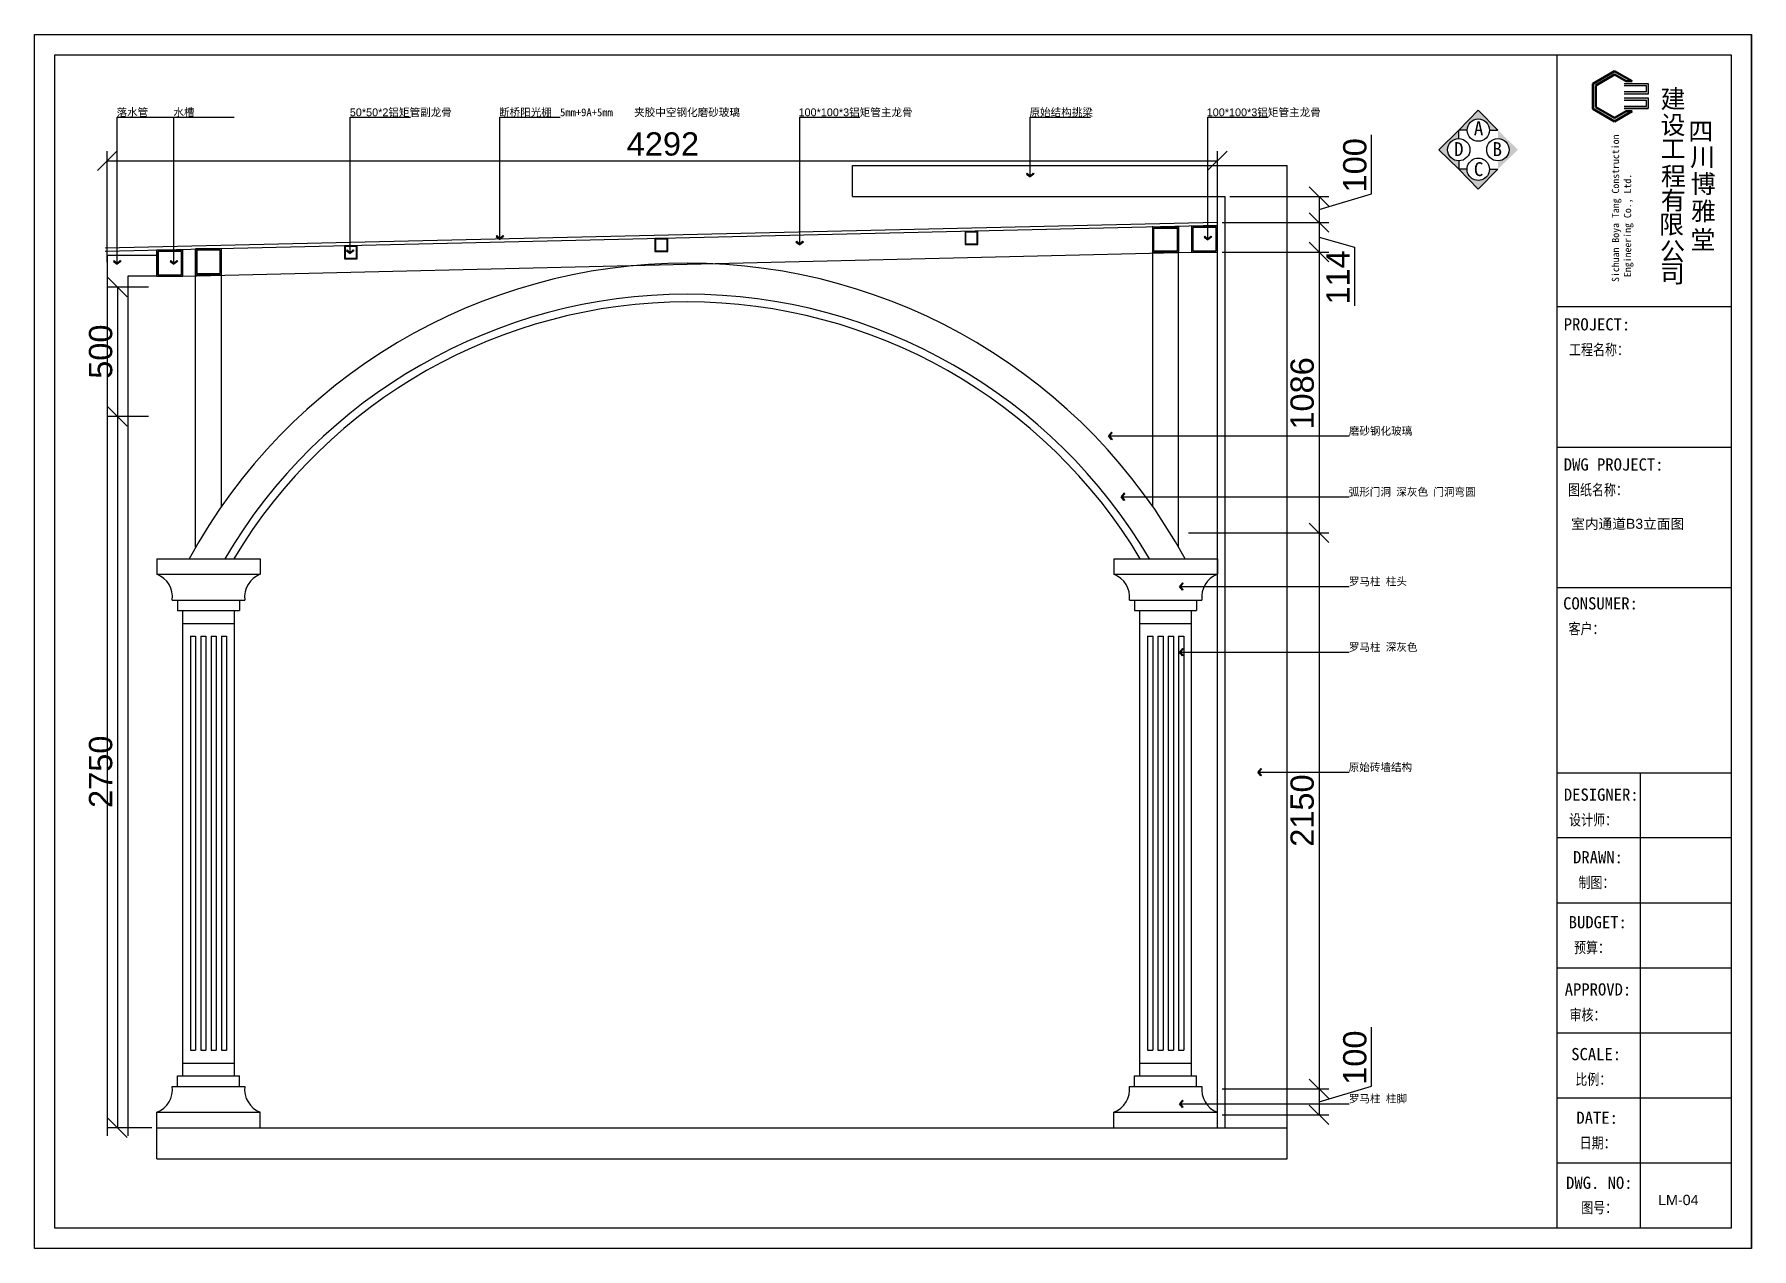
# Model space of a CAD drawing. Header units: inches. Extents: x -138455 to 599497, y -747149 to 13167.
# Drawn here: x 166679 to 173318, y -683123 to -678429 of the extents above; entities that cross this region are included whole.
import ezdxf
from ezdxf.enums import TextEntityAlignment as Align

# ---------------------------------------------------------------- set-up
doc = ezdxf.new("R2010")
doc.units = ezdxf.units.IN
doc.header["$MEASUREMENT"] = 0
for name, color, linetype in [('3', 3, 'Continuous'), ('4-插座', 20, 'Continuous'), ('ASHADE', 1, 'Continuous'), ('TK', 7, 'Continuous'), ('标准图块', 2, 'Continuous')]:
    doc.layers.add(name, color=color, linetype=linetype)
doc.styles.add('-宋体', font='', dxfattribs={"width": 0.8})
doc.styles.add('12354', font='', dxfattribs={"height": 180})
doc.styles.add('MtXpl_', font='')
doc.styles.get("Standard").update_dxf_attribs({"font": 'arial.ttf'})
doc.styles.add('STYLE2', font='')
doc.styles.add('TK-SH', font='')
doc.styles.get('-宋体').set_extended_font_data('SimSun')
doc.styles.get('12354').set_extended_font_data('SimSun')
doc.styles.get('MtXpl_').set_extended_font_data('SimSun')
doc.styles.get('STYLE2').set_extended_font_data('宋体')
doc.styles.get('TK-SH').set_extended_font_data('STXihei')

msp = doc.modelspace()

# ---------------------------------------------------------------- texts
at = {"color": 255, "style": 'MtXpl_'}
for s, height, p in [('建', 70.7671666816459, (172965.5814421312, -678713.7469316074)), ('设', 70.7671666815877, (172965.1860948313, -678814.2186943048)), ('四', 70.7671666816459, (173073.1394510369, -678839.0749683528)), ('工', 70.7671666816459, (172965.5814421312, -678906.053566179)), ('川', 70.7671666815877, (173079.8603551346, -678937.5068538372)), ('程', 70.7671666815877, (172967.1628313307, -679012.4631301649)), ('博', 70.7671666815877, (173082.2324389337, -679042.178828513)), ('有', 70.7671666815877, (172966.3721367309, -679106.0111685207)), ('雅', 70.7671666816459, (173083.0231335334, -679147.40831179)), ('限', 70.7671666816459, (172959.6512326333, -679199.2993690125)), ('公', 70.7671666816459, (172963.604705632, -679303.1735001554)), ('堂', 70.7671666816459, (173081.4417443339, -679258.1817451485)), ('司', 70.7671666816459, (172962.8140110322, -679388.7590471021))]:
    msp.add_text(s, height=height, dxfattribs=at).set_placement(p)
at = {"color": 255, "ltscale": 3, "style": 'STYLE2'}
for s, height, p in [('A', 53.82715161907254, (172243.8556393154, -678818.6929618334)), ('D', 53.82715161901433, (172167.3190973931, -678899.2706232013)), ('B', 53.82715161901433, (172316.1229819384, -678899.2706232013)), ('C', 53.82715161907254, (172243.8556393154, -678976.5844997771))]:
    msp.add_text(s, height=height, dxfattribs=at).set_placement(p)
at = {"color": 255, "style": '12354'}
for s, p in [('PROJECT:', (172591.4229467009, -679549.7695423912)), ('DWG PROJECT:', (172591.4229467009, -680091.544322162))]:
    msp.add_text(s, height=47.2324773032451, dxfattribs=at).set_placement(p, align=Align.MIDDLE_LEFT)
at = {"color": 255, "style": '-宋体'}
for s, width, p in [('工程名称：', 0.8000000000815438, (172611.9786543612, -679669.0065863376)), ('图纸名称：', 0.8000000000815438, (172607.8033398682, -680210.7813661082)), ('客户：', 0.7999999996838473, (172609.7632232291, -680747.7011660304)), ('设计师：', 0.7999999996838473, (172612.1017790892, -681486.7624142385)), ('制图：', 0.7999999996838473, (172648.2735582656, -681728.9479206874)), ('预算：', 0.8000000000815438, (172631.229909668, -681980.5262980543)), ('审核：', 0.8000000000815438, (172613.7992563054, -682240.5784058028)), ('比例：', 0.7999999996838473, (172636.1450598637, -682489.9048510651)), ('日期：', 0.8000000000815438, (172653.0917269444, -682735.6394273322)), ('图号：', 0.7999999996838473, (172658.9864576644, -682985.9297071861))]:
    msp.add_text(s, height=42.46484626812162, dxfattribs=dict(at, width=width)).set_placement(p)
at = {"color": 255, "style": '12354'}
for s, height, width, p in [('CONSUMER:', 47.2324773031869, 1.000000002886816, (172589.0177285462, -680628.464122084)), ('DESIGNER:', 47.2324773032451, 1.000000002885583, (172591.7358584513, -681367.9998378484)), ('DRAWN:', 47.2324773032451, 1.000000002885583, (172627.3382765605, -681609.948110519)), ('BUDGET:', 47.2324773032451, 1.000000002885583, (172610.4844149852, -681861.05202033)), ('APPROVD:', 47.2324773032451, 1.000000002885583, (172595.1414188697, -682121.1041280784)), ('SCALE:', 47.2324773032451, 1.000000002487887, (172620.3340277635, -682371.1422746747)), ('DATE:', 47.2324773032451, 1.000000002885583, (172640.3172872028, -682617.1140847201)), ('DWG. NO:', 47.2324773031869, 1.000000002886816, (172600.3508139111, -682868.577432258))]:
    msp.add_text(s, height=height, dxfattribs=dict(at, width=width)).set_placement(p, align=Align.MIDDLE_LEFT)
at = {"layer": '3', "color": 255}
msp.add_text('LM-04', height=39.51773849089311, dxfattribs=at).set_placement((172955.9453469433, -682954.8485822282))
at = {"layer": '4-插座', "color": 255}
msp.add_text('4292', height=90, dxfattribs=at).set_placement((168969.0322987238, -678897.2845950408))
for s, p in [('100', (171828.4616064372, -679039.699718653)), ('114', (171763.3916882911, -679473.328348405)), ('500', (166979.960189081, -679760.2917206993)), ('1086', (171624.9818997533, -679956.7774160774)), ('2750', (166979.960189081, -681419.4868093759)), ('2150', (171624.9818997533, -681569.4868093759)), ('100', (171828.4616064382, -682489.699718653))]:
    msp.add_text(s, height=90, rotation=90, dxfattribs=at).set_placement(p)
at = {"layer": '4-插座', "color": 255, "style": 'MtXpl_'}
for s, p in [('弧形门洞 深灰色 门洞弯圆', (171759.9361881521, -680212.7085999632)), ('罗马柱 柱头', (171760.4389814482, -680558.9324571952)), ('罗马柱 深灰色', (171760.4389814482, -680812.7129546483)), ('原始砖墙结构', (171759.7685903867, -681277.1894177874)), ('罗马柱 柱脚', (171760.4389814482, -682558.4889336259))]:
    msp.add_text(s, height=30, dxfattribs=at).set_placement(p)
at = {"layer": '4-插座', "color": 255, "linetype": 'ByBlock', "ltscale": 20}
msp.add_text('室内通道B3立面图', height=38.83364317101265, dxfattribs=at).set_placement((172619.9254637768, -680340.2895797314))
at = {"layer": 'ASHADE', "color": 255, "style": 'MtXpl_'}
for s, p in [('落水管', (166996.5655608744, -678745.0977066798)), ('水槽', (167216.3346987596, -678745.0977066798)), ('铝矩管副龙骨', (168047.5400159807, -678745.0977066798)), ('断桥阳光棚 ', (168475.1716404659, -678745.0977066798)), ('5mm+9A+5mm', (168711.1492940972, -678745.0977066798)), ('夹胶中空钢化磨砂玻璃', (168997.6226910958, -678745.0977066798)), ('铝矩管主龙骨', (169828.7984772135, -678745.0977066798)), ('原始结构挑梁', (170525.864641553, -678745.0977066798)), ('铝矩管主龙骨', (171406.8123374087, -678745.0977066798)), ('磨砂钢化玻璃', (171760.2713836828, -679977.1591471183))]:
    msp.add_text(s, height=30, dxfattribs=at).set_placement(p)
at = {"layer": 'ASHADE', "color": 255}
for s, p in [('50*50*2', (167898.379033716, -678745.0977066798)), ('100*100*3', (169633.0208510198, -678745.0977066798)), ('100*100*3', (171211.0347112149, -678745.0977066798))]:
    msp.add_text(s, height=30, dxfattribs=at).set_placement(p)
at = {"layer": 'TK', "color": 255, "style": 'TK-SH'}
for s, height, p in [('Sichuan Boya Tang Construction', 27.93166696897242, (172805.4083133341, -679386.0325222734)), (' Engineering Co., Ltd.', 27.93166696885601, (172851.9610916156, -679386.0325222734))]:
    msp.add_text(s, height=height, rotation=90, dxfattribs=at).set_placement(p)

# ---------------------------------------------------------------- hatches: boundary and pattern name
at = {"lineweight": 50}
msp.add_hatch(color=255, dxfattribs=at).paths.add_polyline_path([(172787.7169602527, -678570.6461155675), (172703.3667978437, -678619.345704545), (172703.3667978437, -678716.7448824989), (172787.7169602527, -678765.4444714761), (172856.147479552, -678725.9360927343), (172832.8010879745, -678725.9360927343), (172787.7169602527, -678751.9654260143), (172715.0399936321, -678710.0053597672), (172715.0399936321, -678626.0852272764), (172787.7169602527, -678584.1251610304), (172832.8010879745, -678610.1544943093), (172856.147479552, -678610.1544943093)])
for points in [[(172918.1361138409, -678618.3529594692), (172825.3509351911, -678618.3529594692), (172825.3509351911, -678626.9133030471), (172909.5757702619, -678626.9133030471), (172909.5757702619, -678651.037546572), (172825.3509351911, -678651.037546572), (172825.3509351911, -678659.5978901506), (172918.1361138409, -678659.5978901506)], [(172918.1361138409, -678674.554522451), (172825.3509351911, -678674.554522451), (172825.3509351911, -678683.1148660299), (172909.5757702619, -678683.1148660299), (172909.5757702619, -678707.2391095546), (172825.3509351911, -678707.2391095546), (172825.3509351911, -678715.7994531342), (172918.1361138409, -678715.7994531342)]]:
    msp.add_hatch(color=255).paths.add_polyline_path(points)
at = {"ltscale": 3}
h = msp.add_hatch(color=255, dxfattribs=at)
edge = h.paths.add_edge_path()
edge.add_line((172336.694437545, -678917.8432463366), (172336.694437545, -678950.278264855))
edge.add_line((172336.694437545, -678950.278264855), (172413.9355244791, -678874.654693852))
edge.add_line((172413.9355244791, -678874.654693852), (172336.694437545, -678799.0311228489))
edge.add_line((172336.694437545, -678799.0311228489), (172336.694437545, -678831.4661420577))
edge.add_ellipse((172336.6944378902, -678874.6546941971), major_axis=(0.09935344669946115, 43.18843786019706), ratio=0.9999999999029604, start_angle=270.1318071037622, end_angle=360.13180710378776, ccw=False)
edge.add_ellipse((172336.694437545, -678874.654693852), major_axis=(0.1484045003139875, 43.1882975101548), ratio=0.9999999999043071, start_angle=180.1968801400722, end_angle=270.1968801400346, ccw=False)
edge = h.paths.add_edge_path()
edge.add_line((172304.2594190298, -678799.0311228489), (172336.694437545, -678799.0311228489))
edge.add_line((172336.694437545, -678799.0311228489), (172261.0708665493, -678721.7900359072))
edge.add_line((172261.0708665493, -678721.7900359072), (172185.4472955535, -678799.0311228489))
edge.add_line((172185.4472955535, -678799.0311228489), (172217.8823140688, -678799.0311228489))
edge.add_ellipse((172261.0708665493, -678799.0311228489), major_axis=(-0.1710944935778489, 43.18821358195609), ratio=0.9999999999002629, start_angle=269.7730181389146, end_angle=449.7730181389146, ccw=False)
edge = h.paths.add_edge_path()
edge.add_line((172185.4472955535, -678831.4661413672), (172185.4472955535, -678799.0311228489))
edge.add_line((172185.4472955535, -678799.0311228489), (172108.2062086194, -678874.654693852))
edge.add_line((172108.2062086194, -678874.654693852), (172185.4472955535, -678950.278264855))
edge.add_line((172185.4472955535, -678950.278264855), (172185.4472955535, -678917.8432463366))
edge.add_ellipse((172185.4472955535, -678874.654693852), major_axis=(-0.1484747759819542, 43.18829726861497), ratio=0.9999999999043071, start_angle=89.80302662871031, end_angle=179.8030266286725, ccw=False)
edge.add_ellipse((172185.4472955535, -678874.654693852), major_axis=(0.0221700166725683, 43.188546794454), ratio=0.9999999999029612, start_angle=0.029411692911821774, end_angle=90.02941169290602, ccw=False)
edge = h.paths.add_edge_path()
edge.add_line((172336.694437545, -678950.278264855), (172304.2594190298, -678950.278264855))
edge.add_ellipse((172261.0708665493, -678950.278264855), major_axis=(-0.3707123319792893, 43.18696143621736), ratio=0.9999999999029472, start_angle=89.50819113762748, end_angle=269.5081911376275, ccw=False)
edge.add_line((172217.8823140688, -678950.278264855), (172185.4472955535, -678950.278264855))
edge.add_line((172185.4472955535, -678950.278264855), (172261.0708665493, -679027.5193517967))
edge.add_line((172261.0708665493, -679027.5193517967), (172336.694437545, -678950.278264855))

# ---------------------------------------------------------------- linework, layer by layer
at = {"color": 255, "lineweight": -2}
for p, q in [((166678.8546119278, -683123.327637049), (166678.8389649125, -678428.6204298254)), ((166678.8389649125, -678428.6204298254), (173317.8190307047, -678428.6204298254)), ((173317.8190307047, -678428.6204298254), (173317.834677626, -683123.3276370491)), ((173317.8346775325, -683123.327637049), (166678.8546119278, -683123.327637049))]:
    msp.add_line(p, q, dxfattribs=at)
at = {"color": 255}
for p, q in [((173317.8346775325, -683123.327637049), (173317.8190306112, -678428.6204298254)), ((173317.8346777202, -683123.3276370603), (173317.8190307989, -678428.6204298367)), ((173317.8346775321, -683123.3276370491), (173317.8190306107, -678428.6204298255)), ((173317.83467772, -683123.3276370604), (173317.8190307986, -678428.6204298368)), ((166757.8905592562, -683044.291689766), (166757.8749123348, -678507.6563771085)), ((166757.8749123348, -678507.6563771085), (173238.7830831889, -678507.6563771085)), ((172564.3897008169, -678507.6563771085), (172564.4053477383, -683044.291689766)), ((173238.7830831889, -678507.6563771085), (173238.7987301103, -683044.291689766)), ((173238.7830831889, -678507.6563771085), (173238.7987301101, -683044.2916897661)), ((172825.3509351911, -678618.3529594692), (172918.1361138409, -678618.3529594692)), ((172825.3509351911, -678626.9133030471), (172909.5757702619, -678626.9133030471)), ((172909.5757702619, -678626.9133030471), (172909.5757702619, -678651.037546572)), ((172918.1361138409, -678618.3529594692), (172918.1361138409, -678659.5978901506)), ((172909.5757702619, -678651.037546572), (172825.3509351911, -678651.037546572)), ((172918.1361138409, -678659.5978901506), (172825.3509351911, -678659.5978901506)), ((172825.3509351911, -678674.554522451), (172918.1361138409, -678674.554522451)), ((172825.3509351911, -678674.554522451), (172918.1361138393, -678674.554522451)), ((172825.3509351911, -678683.1148660299), (172909.5757702619, -678683.1148660299)), ((172909.5757702619, -678683.1148660299), (172909.5757702619, -678707.2391095546)), ((172918.1361138409, -678674.554522451), (172918.1361138409, -678715.7994531342)), ((172909.5757702619, -678707.2391095546), (172825.3509351911, -678707.2391095546)), ((172918.1361138409, -678715.7994531342), (172825.3509351911, -678715.7994531342)), ((172825.3509351911, -678715.7994531342), (172918.1361138393, -678715.7994531342)), ((170517.0696647994, -678965.3343239292), (170514.1717047597, -678968.7890901347)), ((170514.1717047597, -678968.7890901347), (170528.5462057989, -678979.6849978518)), ((170517.0696647994, -678965.3343239292), (170528.5462057989, -678975.9966014551)), ((170528.5462057989, -678975.9966014551), (170528.5462057989, -678958.4143288785)), ((170540.0227467983, -678965.3343239292), (170528.5462057989, -678975.9966014551)), ((170542.920706838, -678968.7890901347), (170528.5462057989, -678979.6849978518)), ((170540.0227467983, -678965.3343239292), (170542.920706838, -678968.7890901347)), ((168467.0470547737, -679206.8154567487), (168464.149094734, -679210.2702229542)), ((168464.149094734, -679210.2702229542), (168478.5235957731, -679221.1661306714)), ((168467.0470547737, -679206.8154567487), (168478.5235957731, -679217.4777342747)), ((168478.5235957731, -679217.4777342747), (168478.5235957731, -679199.8954616981)), ((168490.0001367726, -679206.8154567487), (168478.5235957731, -679217.4777342747)), ((168492.8980968123, -679210.2702229542), (168478.5235957731, -679221.1661306714)), ((168490.0001367726, -679206.8154567487), (168492.8980968123, -679210.2702229542)), ((169626.1077479466, -679228.0221898888), (169623.209787907, -679231.4769560943)), ((169623.209787907, -679231.4769560943), (169637.5842889461, -679242.3728638114)), ((169626.1077479466, -679228.0221898888), (169637.5842889461, -679238.6844674147)), ((169637.5842889461, -679238.6844674147), (169637.5842889461, -679221.1021948382)), ((169649.0608299456, -679228.0221898888), (169637.5842889461, -679238.6844674147)), ((169651.9587899853, -679231.4769560943), (169637.5842889461, -679242.3728638114)), ((169649.0608299456, -679228.0221898888), (169651.9587899853, -679231.4769560943)), ((171204.1216081418, -679208.981965079), (171201.2236481021, -679212.4367312845)), ((171201.2236481021, -679212.4367312845), (171215.5981491413, -679223.3326390018)), ((171204.1216081418, -679208.981965079), (171215.5981491413, -679219.644242605)), ((171215.5981491413, -679219.644242605), (171215.5981491413, -679202.0619700286)), ((171227.0746901408, -679208.981965079), (171215.5981491413, -679219.644242605)), ((171229.9726501805, -679212.4367312845), (171215.5981491413, -679223.3326390018)), ((171227.0746901408, -679208.981965079), (171229.9726501805, -679212.4367312845)), ((166998.5767340588, -679313.4487441957), (166998.5767340588, -679295.8664716191)), ((167218.5134697093, -679313.4487441957), (167218.5134697093, -679295.8664716191)), ((167888.6419197288, -679261.9916554589), (167885.7439596892, -679265.4464216644)), ((167885.7439596892, -679265.4464216644), (167900.1184607283, -679276.3423293817)), ((167888.6419197288, -679261.9916554589), (167900.1184607283, -679272.6539329849)), ((167900.1184607283, -679272.6539329849), (167900.1184607283, -679255.0716604085)), ((167911.5950017278, -679261.9916554589), (167900.1184607283, -679272.6539329849)), ((167914.4929617675, -679265.4464216644), (167900.1184607283, -679276.3423293817)), ((167911.5950017278, -679261.9916554589), (167914.4929617675, -679265.4464216644)), ((166987.1001930593, -679302.7864666698), (166984.2022330196, -679306.2412328753)), ((166984.2022330196, -679306.2412328753), (166998.5767340588, -679317.1371405924)), ((166987.1001930593, -679302.7864666698), (166998.5767340588, -679313.4487441957)), ((167010.0532750583, -679302.7864666698), (166998.5767340588, -679313.4487441957)), ((167012.9512350979, -679306.2412328753), (166998.5767340588, -679317.1371405924)), ((167010.0532750583, -679302.7864666698), (167012.9512350979, -679306.2412328753)), ((167207.0369287098, -679302.7864666698), (167204.1389686702, -679306.2412328753)), ((167204.1389686702, -679306.2412328753), (167218.5134697093, -679317.1371405924)), ((167207.0369287098, -679302.7864666698), (167218.5134697093, -679313.4487441957)), ((167229.9900107088, -679302.7864666698), (167218.5134697093, -679313.4487441957)), ((167232.8879707485, -679306.2412328753), (167218.5134697093, -679317.1371405924)), ((167229.9900107088, -679302.7864666698), (167232.8879707485, -679306.2412328753)), ((172564.3897008169, -679480.9269032574), (173238.7830831889, -679480.9269032574)), ((170842.41814012, -679966.9745902133), (170831.5222324027, -679981.3490912524)), ((170842.41814012, -679995.7235922916), (170831.5222324027, -679981.3490912524)), ((170845.8729063255, -679969.8725502529), (170835.2106287994, -679981.3490912524)), ((170835.2106287994, -679981.3490912525), (170852.792901376, -679981.3490912524)), ((170845.8729063255, -679992.8256322519), (170835.2106287994, -679981.3490912524)), ((170845.8729063255, -679969.8725502529), (170842.41814012, -679966.9745902133)), ((170845.8729063255, -679992.8256322519), (170842.41814012, -679995.7235922916)), ((172564.3897008169, -680024.1003922436), (173238.7830831889, -680024.1003922436)), ((170891.2926366057, -680202.6916408236), (170880.3967288884, -680217.0661418627)), ((170891.2926366057, -680231.4406429017), (170880.3967288884, -680217.0661418627)), ((170894.7474028112, -680205.5896008632), (170884.0851252851, -680217.0661418627)), ((170884.0851252851, -680217.0661418627), (170901.6673978617, -680217.0661418627)), ((170894.7474028112, -680228.5426828621), (170884.0851252851, -680217.0661418627)), ((170894.7474028112, -680205.5896008632), (170891.2926366057, -680202.6916408236)), ((170894.7474028112, -680228.5426828621), (170891.2926366057, -680231.4406429017)), ((171117.2475024099, -680548.9154980555), (171106.3515946926, -680563.2899990947)), ((171117.2475024099, -680577.6645001338), (171106.3515946926, -680563.2899990947)), ((171120.7022686154, -680551.8134580952), (171110.0399910893, -680563.2899990947)), ((171110.0399910893, -680563.2899990948), (171127.6222636659, -680563.2899990947)), ((171120.7022686154, -680574.7665400942), (171110.0399910893, -680563.2899990947)), ((171120.7022686154, -680551.8134580952), (171117.2475024099, -680548.9154980555)), ((171120.7022686154, -680574.7665400942), (171117.2475024099, -680577.6645001338)), ((172564.3897008169, -680567.2738812296), (173238.7830831889, -680567.2738812296)), ((171117.2475024099, -680802.6959955087), (171106.3515946926, -680817.0704965479)), ((171117.2475024099, -680831.444997587), (171106.3515946926, -680817.0704965479)), ((171120.7022686154, -680805.5939555484), (171110.0399910893, -680817.0704965479)), ((171110.0399910893, -680817.070496548), (171127.6222636659, -680817.0704965479)), ((171120.7022686154, -680828.5470375473), (171110.0399910893, -680817.0704965479)), ((171120.7022686154, -680805.5939555484), (171117.2475024099, -680802.6959955087)), ((171120.7022686154, -680828.5470375473), (171117.2475024099, -680831.444997587)), ((171419.789487594, -681267.0048608822), (171408.8935798767, -681281.3793619213)), ((171419.789487594, -681295.7538629605), (171408.8935798767, -681281.3793619213)), ((171423.2442537996, -681269.9028209219), (171412.5819762734, -681281.3793619213)), ((171412.5819762734, -681281.3793619215), (171430.1642488501, -681281.3793619213)), ((171423.2442537996, -681292.8559029208), (171412.5819762734, -681281.3793619213)), ((171423.2442537996, -681269.9028209219), (171419.789487594, -681267.0048608822)), ((171423.2442537996, -681292.8559029208), (171419.789487594, -681295.7538629605)), ((172564.4053477383, -681284.0482569996), (173238.7987301103, -681284.0482569996)), ((172886.6085161093, -681284.0482569996), (172886.6085161093, -683044.291689766)), ((173238.7987301103, -681535.5116045375), (172564.4053477383, -681535.5116045375)), ((173238.7987301103, -681786.9749520759), (172564.4053477383, -681786.9749520759)), ((173238.7987301103, -682038.4382996142), (172564.4053477383, -682038.4382996142)), ((173238.7987301103, -682289.9016471519), (172564.4053477383, -682289.9016471519)), ((171117.2475024099, -682548.6395722516), (171106.3515946926, -682563.0140732907)), ((171120.7022686154, -682551.5375322913), (171110.0399910893, -682563.0140732907)), ((171120.7022686154, -682551.5375322913), (171117.2475024099, -682548.6395722516)), ((173238.7987301103, -682541.3649946896), (172564.4053477383, -682541.3649946896)), ((171117.2475024099, -682577.3885743299), (171106.3515946926, -682563.0140732907)), ((171110.0399910893, -682563.0140732909), (171127.6222636659, -682563.0140732907)), ((171120.7022686154, -682574.4906142902), (171110.0399910893, -682563.0140732907)), ((171120.7022686154, -682574.4906142902), (171117.2475024099, -682577.3885743299)), ((173238.7987301103, -682792.8283422275), (172564.4053477383, -682792.8283422275)), ((173238.7987301101, -683044.2916897661), (166757.8905592562, -683044.291689766))]:
    msp.add_line(p, q, dxfattribs=at)
at = {"color": 255, "lineweight": 50}
for p, q in [((172787.7169602527, -678570.6461155675), (172703.3667978437, -678619.345704545)), ((172856.147479552, -678610.1544943093), (172787.7169602527, -678570.6461155675)), ((172703.3667978437, -678619.345704545), (172703.3667978437, -678716.7448824992)), ((172787.7169602527, -678584.1251610304), (172715.0399936321, -678626.0852272764)), ((172715.0399936321, -678626.0852272764), (172715.0399936321, -678710.0053597672)), ((172832.8010879745, -678610.1544943093), (172787.7169602527, -678584.1251610304)), ((172856.1474795509, -678610.1544943093), (172832.8010879745, -678610.1544943093)), ((172703.3667978437, -678716.7448824992), (172787.7169602527, -678765.4444714761)), ((172715.0399936321, -678710.0053597672), (172787.7169602527, -678751.9654260143)), ((172787.7169602527, -678751.9654260143), (172832.8010879745, -678725.9360927343)), ((172787.7169602527, -678765.4444714761), (172856.147479552, -678725.9360927343)), ((172856.1474795509, -678725.9360927346), (172832.8010879745, -678725.9360927346))]:
    msp.add_line(p, q, dxfattribs=at)
at = {"color": 255, "ltscale": 3}
for p, q in [((172185.4472955535, -678799.0311228489), (172261.0708665493, -678721.7900359072)), ((172336.694437545, -678799.0311228489), (172261.0708665493, -678721.7900359072)), ((172185.4472955535, -678799.0311228489), (172108.2062086194, -678874.654693852)), ((172185.4472955535, -678831.4661413672), (172185.4472955535, -678799.0311228489)), ((172217.8823140688, -678799.0311228489), (172185.4472955535, -678799.0311228489)), ((172304.2594190298, -678799.0311228489), (172336.694437545, -678799.0311228489)), ((172185.4472955535, -678950.278264855), (172108.2062086194, -678874.654693852)), ((172185.4472955535, -678917.8432463366), (172185.4472955535, -678950.278264855)), ((172217.8823140688, -678950.278264855), (172185.4472955535, -678950.278264855)), ((172185.4472955535, -678950.278264855), (172261.0708665493, -679027.5193517967)), ((172336.694437545, -678950.278264855), (172261.0708665493, -679027.5193517967)), ((172304.2594190298, -678950.278264855), (172336.694437545, -678950.278264855))]:
    msp.add_line(p, q, dxfattribs=at)
at = {"color": 255, "linetype": 'ByBlock'}
for p, q in [((166997.9572833802, -678880.0693835812), (166922.9572833802, -678955.0693835812)), ((171214.7730712298, -678955.0693835812), (171289.7730712298, -678880.0693835812)), ((171682.7666882926, -679093.3033168791), (171607.7666882926, -679018.3033168791)), ((171607.7666882926, -679118.3033168791), (171682.7666882926, -679193.3033168791)), ((171682.7666882935, -679193.3033168791), (171607.7666882935, -679118.3033168791)), ((171607.7666882935, -679232.6321428332), (171682.7666882935, -679307.6321428332)), ((171682.7666882935, -679307.6321428332), (171607.7666882935, -679232.6321428332)), ((167037.7449776212, -679443.3033168791), (166962.7449776212, -679368.3033168791)), ((166962.7449776212, -679868.3033168791), (167037.7449776212, -679943.3033168791)), ((167037.7449776212, -679943.3033168791), (166962.7449776212, -679868.3033168791)), ((171607.7666882935, -680318.3033168791), (171682.7666882935, -680393.3033168791)), ((171682.7666882935, -680393.3033168791), (171607.7666882935, -680318.3033168791)), ((171607.7666882935, -682468.3033168791), (171682.7666882935, -682543.3033168791)), ((171682.7666882935, -682543.3033168791), (171607.7666882935, -682468.3033168791)), ((166962.7449776212, -682618.3033168791), (167037.7449776212, -682693.3033168791)), ((171607.7666882935, -682568.3033168791), (171682.7666882935, -682643.3033168791))]:
    msp.add_line(p, q, dxfattribs=at)
at = {"color": 255, "ltscale": 3}
for centre, major_axis, ratio, start_param, end_param in [((172261.0708665493, -678799.0311228489), (0.05955454407027584, 43.18851142355639), 0.9999999999029612, -1.569417383544617, 4.713767923634969), ((172185.4472955535, -678874.654693852), (0.01220210017871605, 43.18855076093783), 0.9999999999043093, -1.570513795900993, 4.712671511278593), ((172336.694437545, -678874.654693852), (0.01220210017871605, 43.18855076093783), 0.9999999999043093, -1.570513795900993, 4.712671511278593), ((172261.0708665493, -678950.278264855), (-0.910399212535402, 43.17895597395051), 0.9999999999028754, 4.691307777232558, 10.97449308441215)]:
    msp.add_ellipse(centre, major_axis=major_axis, ratio=ratio, start_param=start_param, end_param=end_param, dxfattribs=at)
at = {"color": 255}
for points in [[(170517.0696647994, -678965.3343239292), (170514.1717047597, -678968.7890901347), (170528.5462057989, -678975.9966014551), (170528.5462057989, -678979.6849978518)], [(170540.0227467983, -678965.3343239292), (170542.920706838, -678968.7890901347), (170528.5462057989, -678975.9966014551), (170528.5462057989, -678979.6849978518)], [(168467.0470547737, -679206.8154567487), (168464.149094734, -679210.2702229542), (168478.5235957731, -679217.4777342747), (168478.5235957731, -679221.1661306714)], [(168490.0001367726, -679206.8154567487), (168492.8980968123, -679210.2702229542), (168478.5235957731, -679217.4777342747), (168478.5235957731, -679221.1661306714)], [(169626.1077479466, -679228.0221898888), (169623.209787907, -679231.4769560943), (169637.5842889461, -679238.6844674147), (169637.5842889461, -679242.3728638114)], [(169649.0608299456, -679228.0221898888), (169651.9587899853, -679231.4769560943), (169637.5842889461, -679238.6844674147), (169637.5842889461, -679242.3728638114)], [(171204.1216081418, -679208.981965079), (171201.2236481021, -679212.4367312845), (171215.5981491413, -679219.644242605), (171215.5981491413, -679223.3326390018)], [(171227.0746901408, -679208.981965079), (171229.9726501805, -679212.4367312845), (171215.5981491413, -679219.644242605), (171215.5981491413, -679223.3326390018)], [(167888.6419197288, -679261.9916554589), (167885.7439596892, -679265.4464216644), (167900.1184607283, -679272.6539329849), (167900.1184607283, -679276.3423293817)], [(167911.5950017278, -679261.9916554589), (167914.4929617675, -679265.4464216644), (167900.1184607283, -679272.6539329849), (167900.1184607283, -679276.3423293817)], [(166987.1001930593, -679302.7864666698), (166984.2022330196, -679306.2412328753), (166998.5767340588, -679313.4487441957), (166998.5767340588, -679317.1371405924)], [(167010.0532750583, -679302.7864666698), (167012.9512350979, -679306.2412328753), (166998.5767340588, -679313.4487441957), (166998.5767340588, -679317.1371405924)], [(167207.0369287098, -679302.7864666698), (167204.1389686702, -679306.2412328753), (167218.5134697093, -679313.4487441957), (167218.5134697093, -679317.1371405924)], [(167229.9900107088, -679302.7864666698), (167232.8879707485, -679306.2412328753), (167218.5134697093, -679313.4487441957), (167218.5134697093, -679317.1371405924)], [(170845.8729063255, -679969.8725502529), (170842.41814012, -679966.9745902133), (170835.2106287994, -679981.3490912524), (170831.5222324027, -679981.3490912524)], [(170845.8729063255, -679992.8256322519), (170842.41814012, -679995.7235922916), (170835.2106287994, -679981.3490912524), (170831.5222324027, -679981.3490912524)], [(170894.7474028112, -680205.5896008632), (170891.2926366057, -680202.6916408236), (170884.0851252851, -680217.0661418627), (170880.3967288884, -680217.0661418627)], [(170894.7474028112, -680228.5426828621), (170891.2926366057, -680231.4406429017), (170884.0851252851, -680217.0661418627), (170880.3967288884, -680217.0661418627)], [(171120.7022686154, -680551.8134580952), (171117.2475024099, -680548.9154980555), (171110.0399910893, -680563.2899990947), (171106.3515946926, -680563.2899990947)], [(171120.7022686154, -680574.7665400942), (171117.2475024099, -680577.6645001338), (171110.0399910893, -680563.2899990947), (171106.3515946926, -680563.2899990947)], [(171120.7022686154, -680805.5939555484), (171117.2475024099, -680802.6959955087), (171110.0399910893, -680817.0704965479), (171106.3515946926, -680817.0704965479)], [(171120.7022686154, -680828.5470375473), (171117.2475024099, -680831.444997587), (171110.0399910893, -680817.0704965479), (171106.3515946926, -680817.0704965479)], [(171423.2442537996, -681269.9028209219), (171419.789487594, -681267.0048608822), (171412.5819762734, -681281.3793619213), (171408.8935798767, -681281.3793619213)], [(171423.2442537996, -681292.8559029208), (171419.789487594, -681295.7538629605), (171412.5819762734, -681281.3793619213), (171408.8935798767, -681281.3793619213)], [(171120.7022686154, -682551.5375322913), (171117.2475024099, -682548.6395722516), (171110.0399910893, -682563.0140732907), (171106.3515946926, -682563.0140732907)], [(171120.7022686154, -682574.4906142902), (171117.2475024099, -682577.3885743299), (171110.0399910893, -682563.0140732907), (171106.3515946926, -682563.0140732907)]]:
    msp.add_solid(points, dxfattribs=at)
at = {"layer": '4-插座', "color": 255, "linetype": 'ByBlock', "ltscale": 20}
for p, q in [((166998.5767340588, -679307.1371405924), (166998.5767340588, -678749.4552485793)), ((166998.5767340588, -678749.4552485793), (167231.3338396663, -678749.4552485793)), ((167218.5134697093, -679307.1371405924), (167218.5134697093, -678749.4552485793)), ((167218.5134697093, -678749.4552485793), (167451.2705753169, -678749.4552485793)), ((167900.1184607283, -679266.3423293817), (167900.1184607283, -678749.4552485793)), ((167900.1184607283, -678749.4552485793), (168132.8755663359, -678749.4552485793)), ((168478.5235957731, -679211.1661306714), (168478.5235957731, -678749.4552485793)), ((168478.5235957731, -678749.4552485793), (168711.2807013807, -678749.4552485793)), ((169637.5842889461, -679232.3728638114), (169637.5842889461, -678749.4552485793)), ((169637.5842889461, -678749.4552485793), (169870.3413945537, -678749.4552485793)), ((170528.5462057989, -678969.6849978518), (170528.5462057989, -678749.4552485793)), ((170528.5462057989, -678749.4552485793), (170761.3033114064, -678749.4552485793)), ((171215.5981491413, -679213.3326390018), (171215.5981491413, -678749.4552485793)), ((171215.5981491413, -678749.4552485793), (171448.3552547488, -678749.4552485793)), ((171848.7463949774, -679044.7594048737), (171848.7463949774, -678817.1911920496)), ((166960.4572833802, -679309.6457928341), (166960.4572833802, -678880.0693835812)), ((171252.2730712298, -679309.6457928338), (171252.2730712298, -678880.0693835812)), ((166960.4572833802, -678917.5693835812), (171252.2730712298, -678917.5693835812)), ((169842.27307123, -679055.8033168792), (169842.27307123, -678935.8033168792)), ((169842.27307123, -678935.8033168792), (171522.2730712299, -678935.8033168792)), ((171522.2730712299, -682775.8033168792), (171522.2730712299, -678935.8033168792)), ((169842.27307123, -679055.8033168792), (171282.2730712299, -679055.8033168792)), ((171252.2730712299, -682655.8033168792), (171252.2730712297, -679055.8033168792)), ((171282.2730712298, -682655.8033168792), (171282.2730712299, -679055.8033168792)), ((171301.0230712304, -679055.8033168791), (171682.7666882926, -679055.8033168791)), ((171645.2666882926, -679105.8033168791), (171848.7463949774, -679044.7594048737)), ((171645.2666882926, -679055.8033168791), (171645.2666882926, -679155.8033168791)), ((171252.2730712299, -679155.8033168792), (166952.2730712299, -679255.8033168792)), ((171252.5520655629, -679167.8000731976), (166952.2730712299, -679267.8065614379)), ((171271.0230712302, -679155.8033168791), (171682.7666882926, -679155.8033168791)), ((171271.0230712302, -679155.8033168791), (171682.7666882935, -679155.8033168791)), ((171645.2666882935, -679155.8033168791), (171645.2666882935, -679270.1321428332)), ((169127.3990548829, -679218.3850269341), (169077.3990548829, -679218.3850269341)), ((169077.3990548829, -679218.3850269341), (169077.3990548829, -679268.3850269341)), ((169124.8990548829, -679220.8850269341), (169079.8990548829, -679220.8850269341)), ((169079.8990548829, -679220.8850269341), (169079.8990548829, -679265.8850269341)), ((169124.8990548829, -679265.8850269341), (169124.8990548829, -679220.8850269341)), ((169127.3990548829, -679268.3850269341), (169127.3990548829, -679218.3850269341)), ((170326.7504062343, -679190.4931350421), (170276.7504062343, -679190.4931350421)), ((170276.7504062343, -679190.4931350421), (170276.7504062343, -679240.4931350421)), ((170324.2504062343, -679192.9931350421), (170279.2504062343, -679192.9931350421)), ((170279.2504062343, -679192.9931350421), (170279.2504062343, -679237.9931350421)), ((170324.2504062343, -679237.9931350421), (170324.2504062343, -679192.9931350421)), ((170326.7504062343, -679240.4931350421), (170326.7504062343, -679190.4931350421)), ((171002.2730712296, -679172.4577242286), (171102.2730712293, -679172.4577242285)), ((171002.2730712295, -679272.4577242286), (171002.2730712296, -679172.4577242286)), ((171007.2730712296, -679177.4577242286), (171097.2730712293, -679177.4577242285)), ((171007.2730712295, -679267.4577242286), (171007.2730712296, -679177.4577242286)), ((171097.2730712293, -679177.4577242285), (171097.2730712295, -679267.4577242286)), ((171102.2730712293, -679172.4577242285), (171102.2730712295, -679272.4577242286)), ((171252.2730712298, -679170.1321428332), (171152.27307123, -679170.1321428332)), ((171152.27307123, -679170.1321428332), (171152.2730712299, -679270.1321428332)), ((171247.2730712298, -679175.1321428332), (171157.27307123, -679175.1321428332)), ((171157.27307123, -679175.1321428332), (171157.2730712299, -679265.1321428332)), ((171247.2730712299, -679265.1321428332), (171247.2730712298, -679175.1321428332)), ((171252.2730712299, -679270.1321428332), (171252.2730712298, -679170.1321428332)), ((171645.2666882935, -679212.9677298561), (171782.1416882912, -679250.8812133432)), ((167152.2730712298, -679283.1553986473), (166960.4572833802, -679283.1553986473)), ((166960.4572833802, -679283.1553986473), (166960.4572833802, -682687.1987353275)), ((167252.2730712297, -679263.1553986473), (167152.2730712299, -679263.1553986473)), ((167152.2730712299, -679263.1553986473), (167152.2730712298, -679363.1553986473)), ((167247.2730712297, -679268.1553986473), (167157.2730712299, -679268.1553986473)), ((167157.2730712299, -679268.1553986473), (167157.2730712298, -679358.1553986473)), ((167247.2730712298, -679358.1553986473), (167247.2730712297, -679268.1553986473)), ((167252.2730712298, -679363.1553986473), (167252.2730712297, -679263.1553986473)), ((167252.2730712298, -679363.1553986473), (171152.2730712299, -679270.1321428332)), ((167402.2730712298, -679258.5042358565), (167302.27307123, -679258.5042358565)), ((167302.27307123, -679258.5042358565), (167302.2730712299, -679358.5042358565)), ((167397.2730712298, -679263.5042358565), (167307.27307123, -679263.5042358565)), ((167307.27307123, -679263.5042358565), (167307.2730712299, -679353.5042358565)), ((167397.2730712299, -679353.5042358565), (167397.2730712298, -679263.5042358565)), ((167402.2730712299, -679358.5042358565), (167402.2730712298, -679258.5042358565)), ((167927.3990548829, -679246.2920036783), (167877.3990548829, -679246.2920036783)), ((167877.3990548829, -679246.2920036783), (167877.3990548829, -679296.2920036783)), ((167877.3990548829, -679296.2920036783), (167927.3990548829, -679296.2920036783)), ((167924.8990548829, -679248.7920036783), (167879.8990548829, -679248.7920036783)), ((167879.8990548829, -679248.7920036783), (167879.8990548829, -679293.7920036783)), ((167879.8990548829, -679293.7920036783), (167924.8990548829, -679293.7920036783)), ((167924.8990548829, -679293.7920036783), (167924.8990548829, -679248.7920036783)), ((167927.3990548829, -679296.2920036783), (167927.3990548829, -679246.2920036783)), ((169077.3990548829, -679268.3850269341), (169127.3990548829, -679268.3850269341)), ((169079.8990548829, -679265.8850269341), (169124.8990548829, -679265.8850269341)), ((170276.7504062343, -679240.4931350421), (170326.7504062343, -679240.4931350421)), ((170279.2504062343, -679237.9931350421), (170324.2504062343, -679237.9931350421)), ((171102.2730712295, -679272.4577242286), (171002.2730712295, -679272.4577242286)), ((171097.2730712295, -679267.4577242286), (171007.2730712295, -679267.4577242286)), ((171152.2730712299, -679270.1321428332), (171252.2730712299, -679270.1321428332)), ((171157.2730712299, -679265.1321428332), (171247.2730712299, -679265.1321428332)), ((171271.0230712302, -679270.1321428332), (171682.7666882935, -679270.1321428332)), ((171349.2943291472, -679270.1321428332), (171682.7666882935, -679270.1321428332)), ((171645.2666882935, -679270.1321428332), (171645.2666882935, -680355.8033168791)), ((171782.1416882912, -679250.8812133432), (171782.1416882912, -679478.3880346256)), ((167152.2730712298, -679363.1553986473), (167040.4572833802, -679363.1553986473)), ((167040.4572833802, -679363.1553986473), (167040.4572833802, -682687.1987353275)), ((167152.2730712298, -679363.1553986473), (167252.2730712298, -679363.1553986473)), ((167157.2730712298, -679358.1553986473), (167247.2730712298, -679358.1553986473)), ((167302.2730712299, -679358.5042358565), (167402.2730712299, -679358.5042358565)), ((167307.2730712299, -679353.5042358565), (167397.2730712299, -679353.5042358565)), ((167119.5828491816, -679405.8033168791), (166962.7449776212, -679405.8033168791)), ((167000.2449776212, -679405.8033168791), (167000.2449776212, -679905.8033168791)), ((167119.5828491816, -679905.8033168791), (166962.7449776212, -679905.8033168791)), ((167119.5828491816, -679905.8033168791), (166962.7449776212, -679905.8033168791)), ((167000.2449776212, -679905.8033168791), (167000.2449776212, -682655.8033168791)), ((170841.5222324027, -679981.3490912524), (171762.4501546326, -679981.3490912524)), ((170890.3967288884, -680217.0661418627), (171762.4501546326, -680217.0661418627)), ((171141.0230712302, -680355.8033168791), (171682.7666882935, -680355.8033168791)), ((171141.0230712302, -680355.8033168791), (171682.7666882935, -680355.8033168791)), ((171645.2666882935, -680355.8033168791), (171645.2666882935, -682505.8033168791)), ((167152.2730712298, -680455.8033168793), (167152.2730712298, -680515.8033168793)), ((167152.2730712298, -680455.8033168793), (167552.2730712299, -680455.80331688)), ((167552.2730712299, -680455.8033168793), (167552.2730712298, -680515.8033168793)), ((170852.2730712298, -680455.8033168791), (170852.2730712298, -680515.8033168791)), ((170852.2730712298, -680455.8033168791), (171252.2730712299, -680455.8033168798)), ((171252.2730712299, -680455.8033168791), (171252.2730712298, -680515.8033168791)), ((167152.2730712298, -680515.8033168793), (167552.2730712298, -680515.8033168793)), ((170852.2730712298, -680515.8033168791), (171252.2730712298, -680515.8033168791)), ((171116.3515946926, -680563.2899990947), (171762.4501546326, -680563.2899990947)), ((167212.2730712298, -680615.8033168793), (167492.2730711866, -680615.8033168793)), ((167232.2730712299, -680615.8033168793), (167232.2730712299, -680655.8033168793)), ((167472.2730712299, -680615.8033168793), (167472.2730712299, -680655.8033168793)), ((170912.2730712298, -680615.8033168791), (171192.2730711866, -680615.8033168791)), ((170932.2730712299, -680615.8033168791), (170932.2730712299, -680655.8033168791)), ((171172.2730712299, -680615.8033168791), (171172.2730712299, -680655.8033168791)), ((167232.2730712299, -680655.8033168793), (167472.2730712299, -680655.8033168793)), ((167252.2730712298, -680655.8033168793), (167452.2730712299, -680655.8033168793)), ((170932.2730712299, -680655.8033168791), (171172.2730712299, -680655.8033168791)), ((170952.2730712298, -680655.8033168791), (171152.2730712299, -680655.8033168791)), ((167252.2730712297, -680705.8033168793), (167452.2730712298, -680705.8033168793)), ((167282.2730712297, -680755.8033168793), (167302.2730712297, -680755.8033168793)), ((167282.2730712297, -680755.8033168793), (167282.2730712297, -682355.8033168793)), ((167302.2730712297, -680755.8033168793), (167302.2730712297, -682355.8033168793)), ((167322.2730712297, -680755.8033168793), (167342.2730712297, -680755.8033168793)), ((167322.2730712297, -680755.8033168793), (167322.2730712297, -682355.8033168793)), ((167342.2730712297, -680755.8033168793), (167342.2730712297, -682355.8033168793)), ((167362.2730712297, -680755.8033168793), (167382.2730712297, -680755.8033168793)), ((167362.2730712297, -680755.8033168793), (167362.2730712297, -682355.8033168793)), ((167382.2730712297, -680755.8033168793), (167382.2730712297, -682355.8033168793)), ((167402.2730712297, -680755.8033168793), (167422.2730712297, -680755.8033168793)), ((167402.2730712297, -680755.8033168793), (167402.2730712297, -682355.8033168793)), ((167422.2730712297, -680755.8033168793), (167422.2730712297, -682355.8033168793)), ((170952.2730712297, -680705.8033168791), (171152.2730712298, -680705.8033168791)), ((170982.2730712297, -680755.8033168791), (171002.2730712297, -680755.8033168791)), ((170982.2730712297, -680755.8033168791), (170982.2730712297, -682355.8033168791)), ((171002.2730712297, -680755.8033168791), (171002.2730712297, -682355.8033168791)), ((171022.2730712297, -680755.8033168791), (171042.2730712297, -680755.8033168791)), ((171022.2730712297, -680755.8033168791), (171022.2730712297, -682355.8033168791)), ((171042.2730712297, -680755.8033168791), (171042.2730712297, -682355.8033168791)), ((171062.2730712297, -680755.8033168791), (171082.2730712297, -680755.8033168791)), ((171062.2730712297, -680755.8033168791), (171062.2730712297, -682355.8033168791)), ((171082.2730712297, -680755.8033168791), (171082.2730712297, -682355.8033168791)), ((171102.2730712297, -680755.8033168791), (171122.2730712297, -680755.8033168791)), ((171102.2730712297, -680755.8033168791), (171102.2730712297, -682355.8033168791)), ((171122.2730712297, -680755.8033168791), (171122.2730712297, -682355.8033168791)), ((171116.3515946926, -680817.0704965479), (171762.4501546326, -680817.0704965479)), ((171418.8935798767, -681281.3793619213), (171762.4501546326, -681281.3793619213)), ((171848.7463949784, -682494.7594048737), (171848.7463949784, -682267.1911920496)), ((167282.2730712297, -682355.8033168793), (167302.2730712297, -682355.8033168792)), ((167322.2730712296, -682355.8033168792), (167342.2730712297, -682355.8033168792)), ((167362.2730712296, -682355.8033168792), (167382.2730712297, -682355.8033168793)), ((167402.2730712297, -682355.8033168793), (167422.2730712297, -682355.8033168793)), ((170982.2730712297, -682355.8033168791), (171002.2730712297, -682355.803316879)), ((171022.2730712296, -682355.803316879), (171042.2730712297, -682355.803316879)), ((171062.2730712296, -682355.803316879), (171082.2730712297, -682355.8033168791)), ((171102.2730712297, -682355.8033168791), (171122.2730712297, -682355.8033168791)), ((171102.2730712297, -682355.8033168791), (171122.2730712297, -682355.8033168791)), ((167252.2730712298, -682405.8033168793), (167452.2730712299, -682405.8033168793)), ((170952.2730712298, -682405.8033168791), (171152.2730712299, -682405.8033168791)), ((167232.2730712299, -682455.8033168793), (167472.2730712299, -682455.8033168793)), ((167232.2730712299, -682495.8033168793), (167232.2730712299, -682455.8033168793)), ((167472.2730712299, -682495.8033168793), (167472.2730712299, -682455.8033168793)), ((170932.2730712299, -682455.8033168791), (171172.2730712299, -682455.8033168791)), ((170932.2730712299, -682495.8033168791), (170932.2730712299, -682455.8033168791)), ((171172.2730712299, -682495.8033168791), (171172.2730712299, -682455.8033168791)), ((167212.2730712298, -682495.8033168793), (167492.2730711866, -682495.8033168793)), ((170912.2730712298, -682495.8033168791), (171192.2730711866, -682495.8033168791)), ((171271.0230712304, -682505.8033168791), (171682.7666882935, -682505.8033168791)), ((171271.0230712304, -682505.8033168791), (171682.7666882935, -682505.8033168791)), ((171645.2666882935, -682555.8033168791), (171848.7463949784, -682494.7594048737)), ((171645.2666882935, -682505.8033168791), (171645.2666882935, -682605.8033168791)), ((167152.2730712298, -682595.8033168793), (167552.2730712298, -682595.8033168793)), ((167152.2730712298, -682655.8033168793), (167152.2730712298, -682595.8033168793)), ((167552.2730712299, -682655.8033168793), (167552.2730712298, -682595.8033168793)), ((170852.2730712298, -682595.8033168791), (171252.2730712298, -682595.8033168791)), ((170852.2730712298, -682655.8033168791), (170852.2730712298, -682595.8033168791)), ((171116.3515946926, -682563.0140732907), (171762.4501546326, -682563.0140732907)), ((171252.2730712299, -682655.8033168791), (171252.2730712298, -682595.8033168791)), ((171271.0230712303, -682605.8033168791), (171682.7666882935, -682605.8033168791)), ((167133.5230712304, -682655.8033168791), (166962.7449776212, -682655.8033168791)), ((167152.2730712298, -682655.8033168793), (171522.2730712299, -682655.8033168792)), ((167152.2730712299, -682655.8033168793), (167552.2730712299, -682655.8033168785)), ((170852.2730712299, -682655.8033168791), (171252.2730712299, -682655.8033168783)), ((167152.2730712298, -682775.8033168792), (171522.2730712299, -682775.8033168792))]:
    msp.add_line(p, q, dxfattribs=at)
for centre, radius, start, end in [((169202.27307123, -681506.27191354), 2192.96814216926, 28.62120778098966, 151.3787922190104), ((169202.27307123, -681506.27191354), 2072.96814216926, 30.44733352649347, 149.5526664735065), ((169202.27307123, -681506.27191354), 2042.96814216926, 30.94315903129951, 149.0568409687005), ((167118.3674624427, -680604.1466821514), 94.62632030689171, 352.923990321351, 69.00352274621247), ((167586.1786800168, -680604.1466821521), 94.62632030646765, 110.9964772600357, 187.076009678649), ((170818.3674624427, -680604.1466821511), 94.62632030689171, 352.923990321351, 69.00352274621247), ((171286.1786800168, -680604.1466821518), 94.62632030646765, 110.9964772600357, 187.076009678649), ((167118.3674624427, -682507.4599516073), 94.62632030689171, 290.9964772537875, 7.07600967864903), ((167586.1786800168, -682507.4599516065), 94.62632030646765, 172.923990321351, 249.0035227399643), ((170818.3674624427, -682507.459951607), 94.62632030689171, 290.9964772537875, 7.07600967864903), ((171286.1786800168, -682507.4599516062), 94.62632030646765, 172.923990321351, 249.0035227399643)]:
    msp.add_arc(centre, radius, start, end, dxfattribs=at)
at = {"layer": '标准图块', "color": 255, "linetype": 'ByBlock', "ltscale": 20}
for p, q in [((169842.2730712302, -679055.8033168792), (171252.2730712299, -679055.8033168792)), ((171002.2730712293, -680253.630994294), (171002.2730712293, -679170.1321428332)), ((171102.2730712312, -680411.233433594), (171102.2730712312, -679172.4577242285)), ((167152.2730712299, -679363.1553986473), (167152.2730712299, -679263.1553986473)), ((167302.2730712282, -680411.233433594), (167302.2730712282, -679258.5042358565)), ((167402.27307123, -680253.630994294), (167402.27307123, -679256.1786544612)), ((167252.2730712298, -682455.8033168793), (167252.2730712297, -680655.8033168793)), ((167452.2730712299, -682455.8033168793), (167452.2730712298, -680655.8033168793)), ((170952.2730712298, -682455.8033168791), (170952.2730712297, -680655.8033168791)), ((171152.2730712299, -682455.8033168791), (171152.2730712298, -680655.8033168791)), ((167152.2730712298, -682775.8033168792), (167152.2730712299, -682595.8033168793))]:
    msp.add_line(p, q, dxfattribs=at)

msp.set_redraw_order([(e.dxf.handle, doc.entitydb.next_handle()) for e in msp.query("TEXT MTEXT ATTDEF DIMENSION ARC_DIMENSION")])  # texts and dimensions are drawn at this point

doc.saveas('drawing.dxf')
